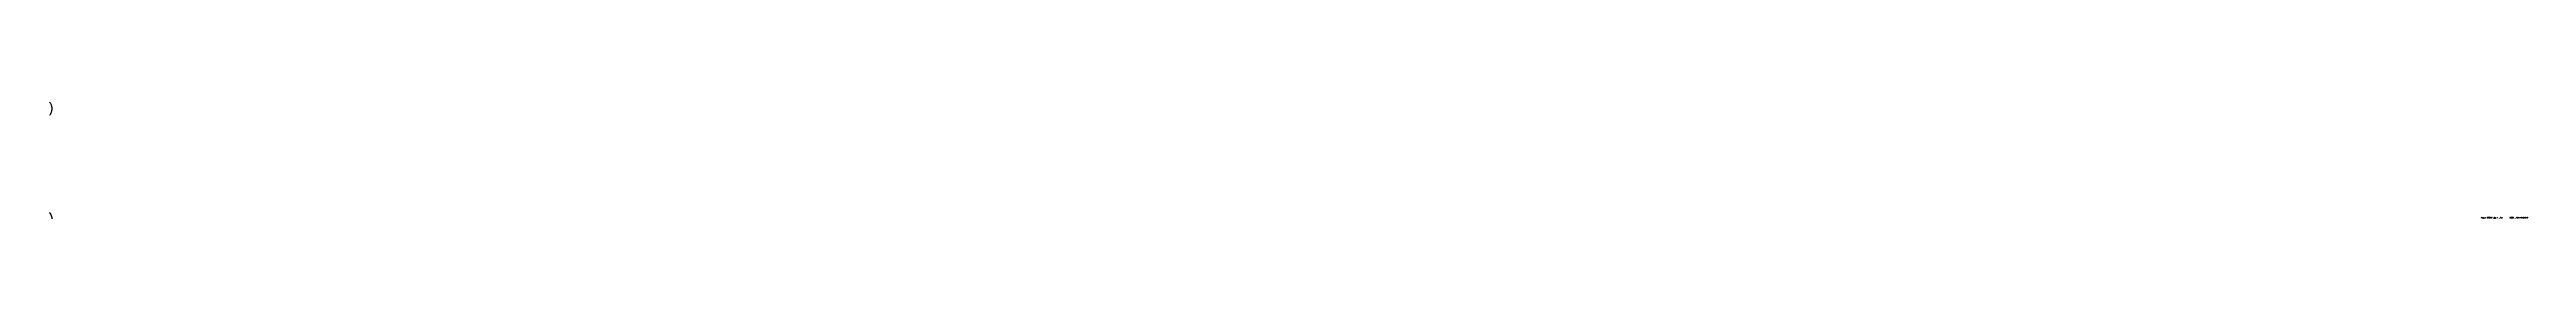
# Model space of a CAD drawing. Extents: x 0 to 14948, y -622 to 622.
# Drawn here: x 37 to 7532, y -622 to -267 of the extents above; entities that cross this region are included whole.
import ezdxf

# ---------------------------------------------------------------- set-up
doc = ezdxf.new("R2010")
doc.units = 0
doc.header["$LTSCALE"] = 10
doc.layers.add('TEILE', color=7, linetype='CONTINUOUS')
doc.layers.add('UNTERSCHRIFT', color=7, linetype='CONTINUOUS')
doc.styles.get("Standard").update_dxf_attribs({"font": 'ROMANS'})

msp = doc.modelspace()

# ---------------------------------------------------------------- linework, layer by layer
at = {"layer": 'TEILE', "color": 2}
for p, q in [((38.320835, -268.620178), (37.3008, -267.425873)), ((39.276966, -269.866211), (38.320835, -268.620178)), ((40.166573, -271.160614), (39.276966, -269.866211)), ((40.987221, -272.499786), (40.166573, -271.160614)), ((41.736656, -273.880066), (40.987221, -272.499786)), ((42.412819, -275.297668), (41.736656, -273.880066)), ((42.233681, -300.096466), (42.875725, -298.603943)), ((43.01387, -276.748749), (42.412819, -275.297668)), ((42.875725, -298.603943), (43.436016, -297.078827)), ((43.538151, -278.229279), (43.01387, -276.748749)), ((43.436016, -297.078827), (43.912926, -295.525635)), ((43.98423, -279.735229), (43.538151, -278.229279)), ((43.912926, -295.525635), (44.305042, -293.948914)), ((44.350883, -281.262451), (43.98423, -279.735229)), ((44.305042, -293.948914), (44.611225, -292.353271)), ((44.637104, -282.806763), (44.350883, -281.262451)), ((44.611225, -292.353271), (44.83057, -290.743378)), ((44.84211, -284.363953), (44.637104, -282.806763)), ((44.83057, -290.743378), (44.96244, -289.123962)), ((44.965332, -285.929718), (44.84211, -284.363953)), ((44.96244, -289.123962), (45.006439, -287.499817)), ((45.006443, -287.499786), (44.965332, -285.929718)), ((45.006439, -287.499817), (45.006443, -287.499786)), ((45.006443, -287.499786), (45.006443, -287.499786)), ((37.871277, -306.921356), (38.889206, -305.654999)), ((38.889206, -305.654999), (39.837086, -304.335388)), ((39.837086, -304.335388), (40.712132, -302.9664)), ((40.712132, -302.9664), (41.51178, -301.552063)), ((41.51178, -301.552063), (42.233681, -300.096466)), ((39.270622, -604.866272), (37.294453, -602.425903)), ((40.980881, -607.499817), (39.270622, -604.866272)), ((42.406494, -610.297729), (40.980881, -607.499817)), ((43.53183, -613.229309), (42.406494, -610.297729)), ((44.344566, -616.262451), (43.53183, -613.229309)), ((44.835808, -619.363953), (44.344566, -616.262451)), ((45.000153, -622.499817), (44.835808, -619.363953))]:
    msp.add_line(p, q, dxfattribs=at)

# ---------------------------------------------------------------- texts
at = {"layer": 'UNTERSCHRIFT', "color": 2, "oblique": 15, "width": 0.8}
for s, p in [('Project  DP0GN9  ,Qty. 1  , Pos. ', (7394.683105, -620.499451)), ('10302', (7480.483398, -620.499451)), ('  , Profi l PL1245*12', (7493.483398, -620.499451))]:
    msp.add_text(s, height=3.25, dxfattribs=at).set_placement(p)

doc.saveas('drawing.dxf')
